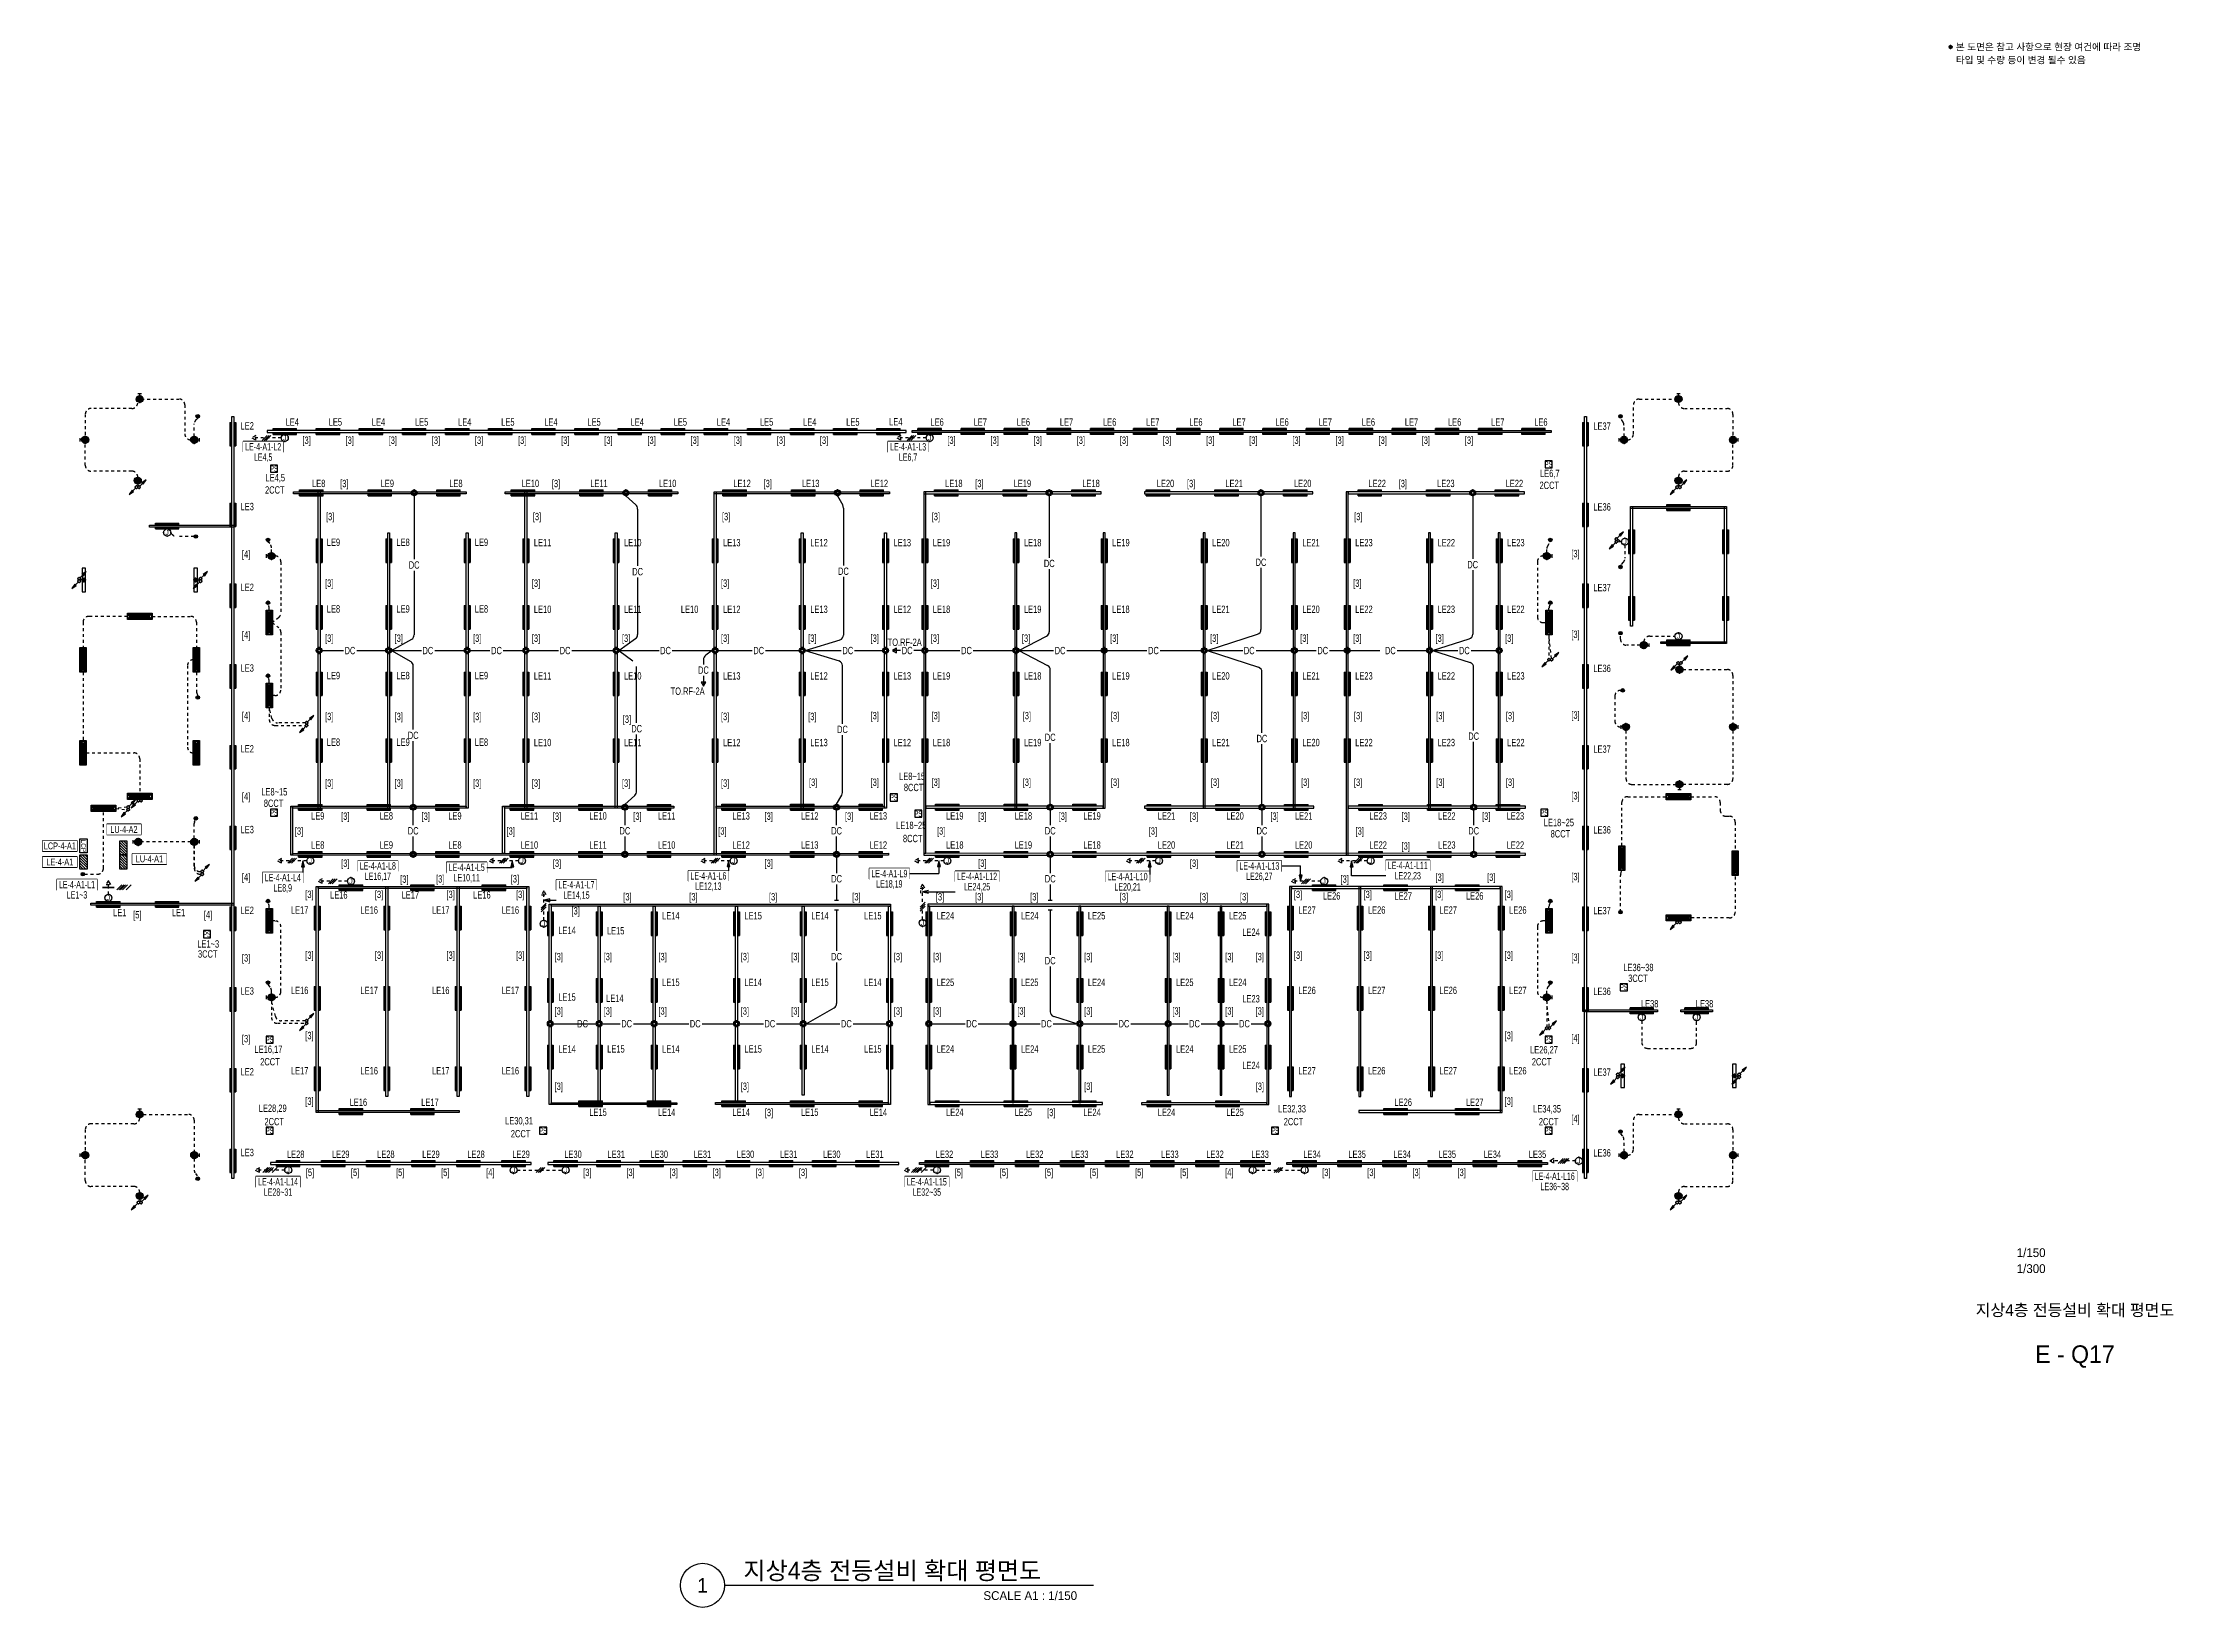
# Model space of a CAD drawing. Header units: millimetres. Extents: x 86947 to 500447, y -530175 to 1059536.
# Drawn here: x 265245 to 373947, y 360825 to 440668 of the extents above; entities that cross this region are included whole.
import ezdxf
from ezdxf.enums import TextEntityAlignment as Align

# ---------------------------------------------------------------- set-up
doc = ezdxf.new("R2010")
doc.units = ezdxf.units.MM
doc.header["$LTSCALE"] = 150
doc.set_wipeout_variables(frame=1)
doc.linetypes.add('D1', pattern=[3, 1, -1, 1])
for name, color, linetype in [('------01 Distribution Panel', 3, 'Continuous'), ('------01 Distribution Panel_UPS_Emgency', 232, 'Continuous'), ('------02 Etc Panel', 3, 'Continuous'), ('------03 Lighting Fixture', 3, 'Continuous'), ('------04 Lighting Switch', 2, 'Continuous'), ('------04 Number of Strands (가닥수)', 1, 'Continuous'), ('-----20 General Symbol', 3, 'Continuous'), ('-----23 Concealed or Exposed Wire', 4, 'D1'), ('-----25 Emergency Lighting Embeded Wire in Ceiling or Wall', 1, 'Continuous'), ('-----28 Race Way', 1, 'Continuous'), ('-----29 Indicator', 1, 'Continuous'), ('-----30 Text', 2, 'Continuous'), ('-----41 Drawing Title', 2, 'Continuous'), ('-----42 Drawing Number', 2, 'Continuous'), ('-----43 Drawing Scale', 3, 'Continuous'), ('e', 1, 'Continuous')]:
    doc.layers.add(name, color=color, linetype=linetype)
doc.styles.add('ELEC', font='')
doc.styles.get('ELEC').set_extended_font_data('Dotum')

msp = doc.modelspace()

# ---------------------------------------------------------------- texts
at = {"layer": '------04 Lighting Switch', "style": 'ELEC', "width": 0.7}
for s, p in [('LE2', (275684, 421116)), ('LE4', (277980, 421307)), ('LE5', (280180, 421307)), ('LE4', (282380, 421307)), ('LE5', (284580, 421307)), ('LE4', (286780, 421307)), ('LE5', (288980, 421307)), ('LE4', (291180, 421307)), ('LE5', (293380, 421307)), ('LE4', (295580, 421307)), ('LE5', (297780, 421307)), ('LE4', (299980, 421307)), ('LE5', (302180, 421307)), ('LE4', (304380, 421307)), ('LE5', (306580, 421307)), ('LE4', (308771, 421321)), ('LE6', (310880, 421307)), ('LE7', (313080, 421307)), ('LE6', (315280, 421307)), ('LE7', (317480, 421307)), ('LE6', (319680, 421307)), ('LE7', (321880, 421307)), ('LE6', (324080, 421307)), ('LE7', (326280, 421307)), ('LE6', (328480, 421307)), ('LE7', (330680, 421307)), ('LE6', (332880, 421307)), ('LE7', (335080, 421307)), ('LE6', (337280, 421307)), ('LE7', (339480, 421307)), ('LE6', (341680, 421307)), ('LE37', (344803, 421098)), ('LE4,5', (277114, 418434, 0)), ('LE6,7', (342134, 418654)), ('2CCT', (277089, 417843, 0)), ('LE8', (279330, 418176)), ('LE9', (282830, 418176)), ('LE8', (286330, 418176)), ('LE10', (290130, 418176)), ('LE11', (293630, 418176)), ('LE10', (297130, 418176)), ('LE12', (300930, 418177)), ('LE13', (304430, 418177)), ('LE12', (307930, 418177)), ('LE18', (311730, 418177)), ('LE19', (315230, 418177)), ('LE18', (318730, 418177)), ('LE20', (322530, 418176)), ('LE21', (326030, 418176)), ('LE20', (329530, 418176)), ('LE22', (333330, 418176)), ('LE23', (336830, 418176)), ('LE22', (340330, 418176)), ('2CCT', (342109, 418078)), ('LE3', (275684, 416996)), ('LE36', (344803, 416978)), ('LE9', (280084, 415173)), ('LE8', (283634, 415173)), ('LE9', (287634, 415173)), ('LE11', (290753, 415155)), ('LE10', (295352, 415155)), ('LE13', (300403, 415155, 0)), ('LE12', (304852, 415155)), ('LE13', (309103, 415155)), ('LE19', (311103, 415155)), ('LE18', (315754, 415155)), ('LE19', (320254, 415155)), ('LE20', (325354, 415155)), ('LE21', (329953, 415155)), ('LE23', (332653, 415155)), ('LE22', (336854, 415155)), ('LE23', (340403, 415155)), ('LE2', (275684, 412876)), ('LE37', (344803, 412858)), ('LE8', (280084, 411773)), ('LE9', (283634, 411773)), ('LE8', (287634, 411773)), ('LE10', (290753, 411755)), ('LE11', (295352, 411755)), ('LE10', (298252, 411755)), ('LE12', (300403, 411755, 0)), ('LE13', (304852, 411755)), ('LE12', (309103, 411755)), ('LE18', (311103, 411755)), ('LE19', (315754, 411755)), ('LE18', (320254, 411755)), ('LE21', (325354, 411755)), ('LE20', (329953, 411755)), ('LE22', (332653, 411755)), ('LE23', (336854, 411755)), ('LE22', (340403, 411755)), ('LE3', (275684, 408756)), ('LE36', (344803, 408738)), ('LE9', (280084, 408373)), ('LE8', (283634, 408373)), ('LE9', (287634, 408373)), ('LE11', (290753, 408355)), ('LE10', (295352, 408355)), ('LE13', (300403, 408355, 0)), ('LE12', (304852, 408355)), ('LE13', (309103, 408355)), ('LE19', (311103, 408355)), ('LE18', (315754, 408355)), ('LE19', (320254, 408355)), ('LE20', (325354, 408355)), ('LE21', (329953, 408355)), ('LE23', (332653, 408355)), ('LE22', (336854, 408355)), ('LE23', (340403, 408355)), ('LE2', (275684, 404636)), ('LE8', (280084, 404973)), ('LE9', (283634, 404973)), ('LE8', (287634, 404973)), ('LE10', (290753, 404955)), ('LE11', (295352, 404955)), ('LE12', (300403, 404955, 0)), ('LE13', (304852, 404955)), ('LE12', (309103, 404955)), ('LE18', (311103, 404955)), ('LE19', (315754, 404955)), ('LE18', (320254, 404955)), ('LE21', (325354, 404955)), ('LE20', (329953, 404955)), ('LE22', (332653, 404955)), ('LE23', (336854, 404955)), ('LE22', (340403, 404955)), ('LE37', (344803, 404618)), ('LE8~15', (309602, 403230)), ('LE8~15', (277065, 402441)), ('8CCT', (309680, 402662)), ('8CCT', (277028, 401856)), ('LE9', (279280, 401210)), ('LE8', (282780, 401210)), ('LE9', (286280, 401210)), ('LE11', (290080, 401210)), ('LE10', (293580, 401210)), ('LE11', (297080, 401210)), ('LE13', (300880, 401211)), ('LE12', (304380, 401211)), ('LE13', (307880, 401211)), ('LE19', (311780, 401211)), ('LE18', (315280, 401211)), ('LE19', (318780, 401211)), ('LE21', (322580, 401210)), ('LE20', (326080, 401210)), ('LE21', (329580, 401210)), ('LE23', (333380, 401210)), ('LE22', (336880, 401210)), ('LE23', (340380, 401210)), ('LE3', (275684, 400516)), ('LE18~25', (309557, 400729, 0)), ('8CCT', (309634, 400057, 0)), ('LE18~25', (342598, 400874)), ('8CCT', (342676, 400299)), ('LE36', (344803, 400498)), ('LE8', (279280, 399727)), ('LE9', (282780, 399727)), ('LE8', (286280, 399727)), ('LE10', (290080, 399727)), ('LE11', (293580, 399727)), ('LE10', (297080, 399727)), ('LE12', (300880, 399728)), ('LE13', (304380, 399728)), ('LE12', (307880, 399728)), ('LE18', (311780, 399728)), ('LE19', (315280, 399728)), ('LE18', (318780, 399728)), ('LE20', (322580, 399727)), ('LE21', (326080, 399727)), ('LE20', (329580, 399727)), ('LE22', (333380, 399727)), ('LE23', (336880, 399727)), ('LE22', (340380, 399727)), ('LE16', (280355, 397177)), ('LE26', (331005, 397127)), ('LE27', (334655, 397127)), ('LE26', (338305, 397127)), ('LE1', (269180, 396277)), ('LE1', (272180, 396277)), ('LE2', (275684, 396396)), ('LE17', (278357, 396408)), ('LE16', (281907, 396408)), ('LE17', (285557, 396408)), ('LE16', (289107, 396408)), ('LE14', (297294, 396117)), ('LE15', (301493, 396117)), ('LE14', (304902, 396117)), ('LE15', (307597, 396117)), ('LE24', (311303, 396117)), ('LE24', (315604, 396117)), ('LE25', (319014, 396117)), ('LE24', (323513, 396117)), ('LE25', (326214, 396117)), ('LE27', (329753, 396408)), ('LE26', (333303, 396408)), ('LE27', (336953, 396408)), ('LE26', (340503, 396408)), ('LE37', (344803, 396378)), ('LE1~3', (273694, 394679)), ('LE14', (291997, 395367)), ('LE15', (294479, 395349)), ('LE24', (326893, 395279)), ('3CCT', (273669, 394166)), ('3CCT', (273669, 394166)), ('LE36~38', (346656, 393477)), ('LE3', (275684, 392276)), ('LE16', (278357, 392308)), ('LE17', (281907, 392308)), ('LE16', (285557, 392308)), ('LE17', (289107, 392308)), ('LE15', (297294, 392717)), ('LE14', (301493, 392717)), ('LE15', (304902, 392717)), ('LE14', (307597, 392717)), ('LE25', (311303, 392717)), ('LE25', (315604, 392717)), ('LE24', (319014, 392717)), ('LE25', (323513, 392717)), ('LE24', (326214, 392717)), ('LE26', (329753, 392308)), ('LE27', (333303, 392308)), ('LE26', (336953, 392308)), ('LE27', (340503, 392308)), ('LE36', (344803, 392258)), ('3CCT', (346631, 392926)), ('LE15', (291997, 391967)), ('LE14', (294437, 391904)), ('LE23', (326893, 391879)), ('LE38', (347230, 391627)), ('LE38', (350030, 391627)), ('LE16,17', (276766, 389273)), ('LE14', (291997, 389317)), ('LE15', (294493, 389317)), ('LE14', (297294, 389317)), ('LE15', (301493, 389317)), ('LE14', (304902, 389317)), ('LE15', (307597, 389317)), ('LE24', (311303, 389317)), ('LE24', (315604, 389317)), ('LE25', (319014, 389317)), ('LE24', (323513, 389317)), ('LE25', (326214, 389317)), ('LE26,27', (341838, 389247, 0)), ('LE2', (275684, 388156)), ('2CCT', (276843, 388668)), ('LE17', (278357, 388208)), ('LE16', (281907, 388208)), ('LE17', (285557, 388208)), ('LE16', (289107, 388208)), ('LE24', (326893, 388479)), ('LE27', (329753, 388208)), ('LE26', (333303, 388208)), ('LE27', (336953, 388208)), ('LE26', (340503, 388208)), ('2CCT', (341716, 388666, 0)), ('LE37', (344803, 388138)), ('LE28,29', (276983, 386262)), ('LE16', (281355, 386602)), ('LE17', (285005, 386602)), ('LE15', (293580, 386088)), ('LE14', (297080, 386088)), ('LE14', (300880, 386089)), ('LE15', (304380, 386089)), ('LE14', (307880, 386089)), ('LE24', (311780, 386089)), ('LE25', (315280, 386089)), ('LE24', (318780, 386089)), ('LE24', (322580, 386088)), ('LE25', (326080, 386088)), ('LE32,33', (328983, 386236)), ('LE26', (334655, 386602)), ('LE27', (338305, 386602)), ('LE34,35', (341997, 386233)), ('2CCT', (277061, 385611)), ('LE30,31', (289552, 385623)), ('2CCT', (289630, 384996)), ('2CCT', (329061, 385611)), ('2CCT', (342074, 385611)), ('LE3', (275684, 384036)), ('LE28', (278155, 383947)), ('LE29', (280455, 383947)), ('LE28', (282755, 383947)), ('LE29', (285055, 383947)), ('LE28', (287355, 383947)), ('LE29', (289655, 383947)), ('LE30', (292305, 383947)), ('LE31', (294505, 383947)), ('LE30', (296705, 383947)), ('LE31', (298905, 383947)), ('LE30', (301105, 383947)), ('LE31', (303305, 383947)), ('LE30', (305505, 383947)), ('LE31', (307705, 383947)), ('LE32', (311255, 383947)), ('LE33', (313555, 383947)), ('LE32', (315855, 383947)), ('LE33', (318155, 383947)), ('LE32', (320455, 383947)), ('LE33', (322755, 383947)), ('LE32', (325055, 383947)), ('LE33', (327355, 383947)), ('LE34', (330005, 383947)), ('LE35', (332305, 383947)), ('LE34', (334605, 383947)), ('LE35', (336905, 383947)), ('LE34', (339205, 383947)), ('LE35', (341505, 383947)), ('LE36', (344803, 384018))]:
    msp.add_text(s, height=375, dxfattribs=at).set_placement(p, align=Align.MIDDLE)
at = {"layer": '-----25 Emergency Lighting Embeded Wire in Ceiling or Wall', "style": 'ELEC', "width": 0.7}
for s, p in [('DC', (284200, 414012)), ('DC', (316600, 414093)), ('DC', (327400, 414153)), ('DC', (338200, 414032)), ('DC', (295599, 413672)), ('DC', (306099, 413696)), ('DC', (280925, 409647)), ('DC', (284900, 409647)), ('DC', (288400, 409647)), ('DC', (291899, 409648)), ('DC', (297025, 409648)), ('DC', (301775, 409648)), ('DC', (306324, 409648)), ('TO.RF-2A', (309224, 410070)), ('DC', (309350, 409648)), ('DC', (312376, 409648)), ('DC', (317151, 409648)), ('DC', (321914, 409648)), ('DC', (326801, 409648)), ('DC', (330550, 409647)), ('DC', (334000, 409647)), ('DC', (337775, 409647)), ('DC', (298957, 408651, 0)), ('TO.RF-2A', (298151, 407576)), ('DC', (284150, 405320)), ('DC', (295549, 405661)), ('DC', (306049, 405626)), ('DC', (338250, 405280)), ('DC', (316650, 405221)), ('DC', (327450, 405160)), ('DC', (284150, 400450)), ('DC', (294950, 400450)), ('DC', (305750, 400451)), ('DC', (316650, 400451)), ('DC', (327450, 400450)), ('DC', (338250, 400450)), ('DC', (305750, 398005)), ('DC', (316650, 398005)), ('DC', (305750, 394029)), ('DC', (316650, 393824)), ('DC', (292792, 390608)), ('DC', (295040, 390608)), ('DC', (298540, 390608)), ('DC', (302344, 390608)), ('DC', (306249, 390608)), ('DC', (312638, 390608)), ('DC', (316456, 390608)), ('DC', (320410, 390608)), ('DC', (324010, 390608)), ('DC', (326558, 390608))]:
    msp.add_text(s, height=375, dxfattribs=at).set_placement(p, align=Align.MIDDLE)
at = {"layer": '-----28 Race Way', "style": 'ELEC', "width": 0.7}
for s, p in [('[3]', (278711, 420333)), ('[3]', (280911, 420333)), ('[3]', (283111, 420333)), ('[3]', (285311, 420333)), ('[3]', (287511, 420333)), ('[3]', (289711, 420333)), ('[3]', (291911, 420333)), ('[3]', (294111, 420333)), ('[3]', (296311, 420333)), ('[3]', (298511, 420333)), ('[3]', (300711, 420333)), ('[3]', (302911, 420333)), ('[3]', (305111, 420333)), ('[3]', (311611, 420333)), ('[3]', (313811, 420333)), ('[3]', (316011, 420333)), ('[3]', (318211, 420333)), ('[3]', (320411, 420333)), ('[3]', (322611, 420333)), ('[3]', (324811, 420333)), ('[3]', (327011, 420333)), ('[3]', (329211, 420333)), ('[3]', (331411, 420333)), ('[3]', (333611, 420333)), ('[3]', (335811, 420333)), ('[3]', (338011, 420333)), ('[3]', (280637, 418123)), ('[3]', (291437, 418123)), ('[3]', (302237, 418124)), ('[3]', (313037, 418124)), ('[3]', (323837, 418123)), ('[3]', (334637, 418123)), ('[3]', (279915, 416439)), ('[3]', (290465, 416439)), ('[3]', (300115, 416439, 0)), ('[3]', (310815, 416439)), ('[3]', (332365, 416439)), ('[4]', (275626, 414517)), ('[3]', (343444, 414548)), ('[3]', (279865, 413037)), ('[3]', (290415, 413037)), ('[3]', (300065, 413037, 0)), ('[3]', (310765, 413037)), ('[3]', (332315, 413037)), ('[4]', (275626, 410397)), ('[3]', (279865, 410232)), ('[3]', (283414, 410232)), ('[3]', (287415, 410232)), ('[3]', (290415, 410232)), ('[3]', (295014, 410232)), ('[3]', (300065, 410232, 0)), ('[3]', (304514, 410232)), ('[3]', (307695, 410232)), ('[3]', (310765, 410232)), ('[3]', (315416, 410232)), ('[3]', (319916, 410232)), ('[3]', (325016, 410232)), ('[3]', (329615, 410232)), ('[3]', (332315, 410232)), ('[3]', (336515, 410232)), ('[3]', (340065, 410232)), ('[3]', (343444, 410428)), ('[3]', (343444, 406308)), ('[4]', (275626, 406277)), ('[3]', (279865, 406237)), ('[3]', (283414, 406237)), ('[3]', (287415, 406237)), ('[3]', (290415, 406237)), ('[3]', (295054, 406100, 0)), ('[3]', (300065, 406237, 0)), ('[3]', (304514, 406237)), ('[3]', (307695, 406280)), ('[4]', (275626, 402157)), ('[3]', (279865, 402837)), ('[3]', (283414, 402837)), ('[3]', (287415, 402837)), ('[3]', (290415, 402837)), ('[3]', (295014, 402837)), ('[3]', (300065, 402837, 0)), ('[3]', (304554, 402880)), ('[3]', (307695, 402880)), ('[3]', (343444, 402188)), ('[3]', (280686, 401149)), ('[3]', (284791, 401149)), ('[3]', (291486, 401149)), ('[3]', (295591, 401149)), ('[3]', (302286, 401150)), ('[3]', (306391, 401150)), ('[3]', (313186, 401150)), ('[3]', (317291, 401150)), ('[3]', (323986, 401149)), ('[3]', (328091, 401149)), ('[3]', (334786, 401149)), ('[3]', (338891, 401149)), ('[3]', (278326, 400390)), ('[3]', (289126, 400390)), ('[3]', (299926, 400391)), ('[3]', (311086, 400396)), ('[3]', (321886, 400395)), ('[3]', (332438, 400395)), ('[3]', (302286, 398750)), ('[3]', (323986, 398749)), ('[4]', (275626, 398037)), ('[3]', (289338, 397954)), ('[3]', (331670, 397939)), ('[3]', (339149, 398033)), ('[3]', (343444, 398068)), ('[3]', (289608, 397159)), ('[3]', (295081, 397038)), ('[3]', (302513, 397038)), ('[3]', (311027, 397038)), ('[3]', (315837, 397038)), ('[3]', (324492, 397038)), ('[3]', (326542, 397038)), ('[3]', (329292, 397159)), ('[3]', (332842, 397159)), ('[3]', (340042, 397159)), ('[5]', (270079, 396121)), ('[4]', (273685, 396121)), ('[3]', (275626, 393917)), ('[3]', (278858, 394058)), ('[3]', (282408, 394058)), ('[3]', (286058, 394058)), ('[3]', (289608, 394058)), ('[3]', (291575, 393985)), ('[3]', (294078, 393985)), ('[3]', (296871, 393985)), ('[3]', (301070, 393985)), ('[3]', (303650, 393985)), ('[3]', (308881, 393985)), ('[3]', (310881, 393985)), ('[3]', (315182, 393985)), ('[3]', (318591, 393985)), ('[3]', (323090, 393985)), ('[3]', (325791, 393985)), ('[3]', (327337, 393985)), ('[3]', (329292, 394058)), ('[3]', (332842, 394058)), ('[3]', (336492, 394058)), ('[3]', (340042, 394058)), ('[3]', (343444, 393948)), ('[3]', (291575, 391209)), ('[3]', (294078, 391209)), ('[3]', (296871, 391209)), ('[3]', (301070, 391209)), ('[3]', (303650, 391209)), ('[3]', (308881, 391209)), ('[3]', (310881, 391209)), ('[3]', (315182, 391209)), ('[3]', (318591, 391209)), ('[3]', (323090, 391209)), ('[3]', (325791, 391209)), ('[3]', (327337, 391209)), ('[3]', (275626, 389797)), ('[3]', (278858, 389958)), ('[3]', (340042, 389958)), ('[4]', (343444, 389828)), ('[3]', (291575, 387368)), ('[3]', (301070, 387368)), ('[3]', (318591, 387368)), ('[3]', (327343, 387368)), ('[3]', (278858, 386608)), ('[3]', (302301, 386030)), ('[3]', (316701, 386030)), ('[3]', (340042, 386610)), ('[4]', (343444, 385708)), ('[5]', (281186, 382973)), ('[5]', (283486, 382973)), ('[5]', (285786, 382973)), ('[4]', (288086, 382973)), ('[3]', (293036, 382973)), ('[3]', (295236, 382973)), ('[3]', (297436, 382973)), ('[3]', (299636, 382973)), ('[3]', (301836, 382973)), ('[3]', (304036, 382973)), ('[5]', (314286, 382973)), ('[5]', (316586, 382973)), ('[5]', (318886, 382973)), ('[5]', (321186, 382973)), ('[5]', (323486, 382973)), ('[4]', (325786, 382973)), ('[3]', (330736, 382973)), ('[3]', (333036, 382973)), ('[3]', (335336, 382973)), ('[3]', (337636, 382973))]:
    msp.add_text(s, height=375, dxfattribs=at).set_placement(p, align=Align.MIDDLE)
for p in [(310805, 406280), (315456, 406280), (319956, 406280), (325056, 406280), (329655, 406280), (332355, 406280), (336555, 406280), (340105, 406280), (310805, 402880), (315456, 402880), (319956, 402880), (325056, 402880), (329655, 402880), (332355, 402880), (336555, 402880), (340105, 402880)]:
    msp.add_text('[3]', height=375, rotation=359.99985, dxfattribs=at).set_placement(p, align=Align.MIDDLE)
at = {"layer": '-----41 Drawing Title', "style": 'ELEC'}
msp.add_text('지상4층 전등설비 확대 평면도', height=600, dxfattribs=at).set_placement((368925, 375995), align=Align.MIDDLE_CENTER)
at = {"layer": '-----41 Drawing Title', "color": 2, "style": 'ELEC'}
msp.add_text('지상4층 전등설비 확대 평면도', height=900, dxfattribs=at).set_placement((300998, 362250))
at = {"layer": '-----41 Drawing Title', "color": 7, "style": 'ELEC'}
msp.add_text('1', height=750, dxfattribs=at).set_placement((298914, 361950), align=Align.MIDDLE)
at = {"layer": '-----41 Drawing Title', "style": 'ELEC'}
msp.add_text('SCALE A1 : 1/150', height=450, dxfattribs=at).set_placement((318019, 361200), align=Align.RIGHT)
at = {"layer": '-----42 Drawing Number', "style": 'ELEC'}
msp.add_text('E - Q17', height=900, dxfattribs=at).set_placement((368925, 373745), align=Align.MIDDLE_CENTER)
at = {"layer": '-----43 Drawing Scale', "style": 'ELEC'}
for s, p in [('1/150', (366690, 378925)), ('1/300', (366690, 378110))]:
    msp.add_text(s, height=450, dxfattribs=at).set_placement(p, align=Align.MIDDLE_CENTER)

# ---------------------------------------------------------------- blocks, each defined once
blk = doc.blocks.new('A$C0b6403cb')
at = {"layer": '-----30 Text'}
h = blk.add_hatch(color=256, dxfattribs=at)
edge = h.paths.add_edge_path()
edge.add_arc((-26637, -5011), 160, 0, 360)
h = blk.add_hatch(color=256, dxfattribs=at)
edge = h.paths.add_edge_path()
edge.add_arc((-26637, -5011), 160, 0, 360)
blk.add_circle((-26637, -5011), 160, dxfattribs=at)
blk.add_circle((-26637, -5011), 160, dxfattribs=at)
for p in [(-26796, -5011), (-26796, -5011), (-26637, -4851), (-26637, -4851), (-26637, -5171), (-26637, -5171), (-26477, -5011), (-26477, -5011)]:
    blk.add_point(p, dxfattribs=at)
at = {"layer": '-----30 Text', "style": 'ELEC'}
for s, p in [('본 도면은 참고 사항으로 현장 여건에 따라 조명', (-26101, -5011)), ('타입 및 수량 등이 변경 될수 있음', (-26101, -6345))]:
    blk.add_text(s, height=700, dxfattribs=at).set_placement(p, align=Align.MIDDLE_LEFT)
blk = doc.blocks.new('E17')
h = blk.add_hatch(color=256)
h.paths.add_polyline_path([(600, 100), (-600, 100), (-600, 0), (600, 0)])
h.paths.add_polyline_path([(600, -100), (-600, -100), (-600, -200), (600, -200)])
for p, q in [((-600, 100), (600, 100)), ((-600, 100), (-600, 0)), ((600, 100), (600, 0)), ((600, 100), (600, 0)), ((-600, -100), (-600, -200)), ((-600, -200), (600, -200)), ((600, -100), (600, -200))]:
    blk.add_line(p, q)
blk = doc.blocks.new('D01')
at = {"linetype": 'Continuous'}
blk.add_circle((0, 0), 150, dxfattribs=at)
for p in [(-150, 0), (0, 150), (150, 0), (0, -150)]:
    blk.add_point(p)
blk = doc.blocks.new('E01')
h = blk.add_hatch(color=256)
edge = h.paths.add_edge_path(flags=17)
edge.add_arc((0, 0), 75, 0, 360)
edge = h.paths.add_edge_path()
edge.add_arc((0, 0), 150, 0, 360)
blk.add_blockref('D01', (0, 0))
at = {"xscale": 0.5, "yscale": 0.5, "zscale": 0.5}
blk.add_blockref('D01', (0, 0), dxfattribs=at)
blk = doc.blocks.new('*U15')
blk.add_lwpolyline([(150, 0), (-150, 0), (-150, -300), (150, -300)], close=True)
at = {"style": 'ELEC', "width": 0.6}
blk.add_text('PS', height=250, dxfattribs=at).set_placement((0, -150), align=Align.MIDDLE)
blk = doc.blocks.new('*U12')
h = blk.add_hatch(color=256)
edge = h.paths.add_edge_path()
edge.add_arc((0, -75), 75, 0, 360)
blk.add_circle((0, -75), 75)
blk = doc.blocks.new('D06')
for p, q in [((-75, 0), (0, 0)), ((0, -75), (0, 75))]:
    blk.add_line(p, q)
at = {"linetype": 'Continuous'}
blk.add_circle((-225, 0), 150, dxfattribs=at)
for p in [(-375, 0), (-225, 150), (-75, 0), (-225, -150)]:
    blk.add_point(p)
blk = doc.blocks.new('E06')
blk.add_hatch(color=256).paths.add_polyline_path([(-75, 0, 1), (-375, 0, 1)])
blk.add_blockref('D06', (0, 0))
blk = doc.blocks.new('벽부 비상등')
h = blk.add_hatch(color=0)
h.dxf.hatch_style = 1
h.paths.add_polyline_path([(0, 488), (-128, 600), (-128, -600), (0, -488)])
h = blk.add_hatch(color=0)
h.dxf.hatch_style = 1
h.paths.add_polyline_path([(128, 600), (0, 488), (0, -488), (128, -600)])
at = {"color": 1}
for p, q in [((-128, 600), (0, 488)), ((0, 488), (128, 600)), ((0, -488), (0, 488)), ((-128, -600), (0, -488)), ((0, -488), (128, -600))]:
    blk.add_line(p, q, dxfattribs=at)
blk.add_lwpolyline([(158, -630), (158, 630), (-158, 630), (-158, -630)], close=True)
blk.add_lwpolyline([(128, -600), (128, 600), (-128, 600), (-128, -600)], close=True, dxfattribs=at)
blk = doc.blocks.new('O01')
blk.add_hatch(color=256).paths.add_polyline_path([(-149, -218), (-218, -149), (-368, -368)])
blk.add_line((-46, -46), (-184, -184))
blk.add_lwpolyline([(-368, -368), (-149, -218), (-218, -149), (-368, -368)])
blk.add_circle((0, 0), 65)
for p in [(-65, 0), (-65, 0), (0, 65), (0, 65), (65, 0), (65, 0), (0, -65), (0, -65)]:
    blk.add_point(p)
blk = doc.blocks.new('O07')
blk.add_lwpolyline([(0, -100), (173, 0), (0, 100)], close=True)
blk = doc.blocks.new('O04')
blk.add_circle((0, 0), 150)
for p in [(-150, 0), (0, 150), (150, 0), (0, -150)]:
    blk.add_point(p)
at = {"style": 'ELEC'}
blk.add_text('J', height=214, dxfattribs=at).set_placement((0, 0), align=Align.MIDDLE)
blk = doc.blocks.new('*U44')
at = {"color": 0}
for p, q in [((-186, -106), (26, 106)), ((-106, -106), (106, 106)), ((-26, -106), (186, 106))]:
    blk.add_line(p, q, dxfattribs=at)
blk = doc.blocks.new('*U46')
at = {"color": 0}
for p, q in [((-306, -106), (-94, 106)), ((-226, -106), (-14, 106)), ((-146, -106), (66, 106)), ((-66, -106), (146, 106)), ((94, -106), (306, 106))]:
    blk.add_line(p, q, dxfattribs=at)
blk = doc.blocks.new('*U47')
at = {"color": 0}
for p, q in [((-226, -106), (-14, 106)), ((-146, -106), (66, 106)), ((-66, -106), (146, 106)), ((14, -106), (226, 106))]:
    blk.add_line(p, q, dxfattribs=at)
blk = doc.blocks.new('D12')
at = {"linetype": 'Continuous'}
blk.add_lwpolyline([(600, -90), (600, 90), (-600, 90), (-600, -90)], close=True, dxfattribs=at)
blk.add_circle((0, 0), 90, dxfattribs=at)
for p in [(-90, 0), (0, 90), (90, 0), (0, -90)]:
    blk.add_point(p)
blk = doc.blocks.new('E13')
at = {"layer": '------03 Lighting Fixture'}
blk.add_hatch(color=256, dxfattribs=at).paths.add_polyline_path([(-90, 180, 1), (90, 180, 1)])
for p, q in [((90, 0), (-90, 0)), ((0, 90), (0, 0))]:
    blk.add_line(p, q, dxfattribs=at)
blk.add_blockref('D12', (0, 180), dxfattribs=at)
blk = doc.blocks.new('A02')
h = blk.add_hatch()
h.set_pattern_fill('ANSI31', color=256, scale=25, style=0)
h.set_pattern_definition([(45, (-2000, -19200), (-56.1266, 56.1266), [])])
h.paths.add_polyline_path([(-300, 300), (-300, 0), (300, 0), (300, 300)])
blk.add_lwpolyline([(300, 0), (-300, 0), (-300, 300), (300, 300)], close=True)
blk = doc.blocks.new('A07')
blk.add_lwpolyline([(-300, 0), (-300, 300), (300, 300), (300, 0)], close=True)
at = {"style": 'ELEC'}
blk.add_text('LCP', height=200, dxfattribs=at).set_placement((0, 150), align=Align.MIDDLE)

# ---------------------------------------------------------------- linework, layer by layer
at = {"layer": '------01 Distribution Panel', "color": 1, "elevation": 0}
for points in [[(275471, 419782), (277526, 419782), (277526, 420307), (275471, 420307)], [(308371, 419782), (310426, 419782), (310426, 420307), (308371, 420307)], [(268516, 400256), (270271, 400256), (270271, 400781), (268516, 400781)], [(269818, 398755), (271573, 398755), (271573, 399280), (269818, 399280)], [(333762, 398420), (336017, 398420), (336017, 398945), (333762, 398945)], [(265973, 397444), (268028, 397444), (268028, 397969), (265973, 397969)], [(276471, 397802), (278526, 397802), (278526, 398327), (276471, 398327)], [(281320, 398396), (283375, 398396), (283375, 398921), (281320, 398921)], [(285854, 398323), (287909, 398323), (287909, 398848), (285854, 398848)], [(291451, 397432), (293505, 397432), (293505, 397957), (291451, 397957)], [(298181, 397890), (300236, 397890), (300236, 398415), (298181, 398415)], [(307415, 398005), (309470, 398005), (309470, 398530), (307415, 398530)], [(311791, 397862), (314045, 397862), (314045, 398387), (311791, 398387)], [(319468, 397853), (321723, 397853), (321723, 398378), (319468, 398378)], [(326189, 398394), (328444, 398394), (328444, 398919), (326189, 398919)], [(276126, 382278), (278381, 382278), (278381, 382803), (276126, 382803)], [(309226, 382278), (311481, 382278), (311481, 382803), (309226, 382803)], [(341261, 382564), (343516, 382564), (343516, 383089), (341261, 383089)]]:
    msp.add_lwpolyline(points, close=True, dxfattribs=at)
at = {"layer": '------01 Distribution Panel', "color": 1}
msp.add_lwpolyline([(265245, 398597), (267000, 398597), (267000, 399122), (265245, 399122)], close=True, dxfattribs=at)
at = {"layer": '-----23 Concealed or Exposed Wire', "elevation": 0}
for points in [[(270100, 422300, -0.4142136), (269800, 422000), (267720, 422000, 0.4142136), (267420, 421700), (267420, 420580)], [(270280, 422480), (272200, 422480, -0.4142136), (272500, 422180), (272500, 420700, 0.4142136), (272800, 420400)], [(346100, 420400, 0.4142136), (346400, 420700), (346400, 422180, -0.4142136), (346700, 422480), (348520, 422480)], [(348700, 422300, 0.4142136), (349000, 422000), (351180, 422000, -0.4142136), (351480, 421700), (351480, 420580)], [(272980, 420580), (272980, 421209, -0.2039507), (273072, 421425), (273160, 421510)], [(345920, 420580), (345920, 421141, 0.1433862), (345873, 421303), (345740, 421510)], [(270100, 418500, 0.4142136), (269800, 418800), (267720, 418800, -0.4142136), (267420, 419100), (267420, 420220)], [(348700, 418500, -0.4142136), (349000, 418800), (351180, 418800, 0.4142136), (351480, 419100), (351480, 420220)], [(272970, 415470), (272081, 415470, -0.2341526), (271842, 415588), (271780, 415670)], [(276920, 414655), (276920, 414893, 0.195368), (276835, 415102), (276740, 415200)], [(277100, 414475, -0.4142136), (277400, 414175), (277400, 411568, -0.2274227), (277288, 411334), (276965, 411075), (277288, 410816, -0.2274227), (277400, 410582), (277400, 407650, -0.4142136), (277100, 407350), (276965, 407350)], [(341800, 414475, 0.4142136), (341500, 414175), (341500, 411375, 0.4142136), (341800, 411075), (341935, 411075)], [(341980, 414655), (341980, 414828, -0.1418935), (342026, 414989), (342160, 415200)], [(345970, 415020), (345970, 414361, -0.1974867), (345883, 414150), (345740, 414005)], [(276808, 411705), (276808, 411808, 0.146377), (276758, 411972), (276740, 412000)], [(342093, 411705), (342093, 411804, -0.1341723), (342134, 411956), (342160, 412000)], [(269570, 411392), (267607, 411392, 0.4142136), (267307, 411092), (267307, 409805)], [(270830, 411392), (272792, 411392, -0.4142136), (273092, 411092), (273092, 409805)], [(346750, 409925), (346040, 409925, -0.4142136), (345740, 410225), (345740, 410442)], [(346930, 409925), (346930, 410080, -0.4142136), (347230, 410380), (348520, 410380)], [(272935, 409175, 0.4142136), (272635, 408875), (272635, 404725, 0.4142136), (272935, 404425)], [(273092, 408545), (273092, 407578, 0.0875274), (273111, 407476), (273160, 407340)], [(276808, 407980), (276808, 408084, 0.1566518), (276751, 408259), (276740, 408275)], [(348930, 408680), (351180, 408680, -0.4142136), (351480, 408380), (351480, 405930)], [(278650, 405958), (277235, 405958, -0.3427261), (276944, 406184), (276808, 406720), (276808, 406720), (276808, 406128, 0.4142136), (277108, 405828), (278650, 405828)], [(345762, 407615), (345750, 407615, 0.4142136), (345450, 407315), (345450, 406050, 0.4142136), (345750, 405750)], [(346020, 405570), (346020, 403120, 0.4142136), (346320, 402820), (348570, 402820)], [(351480, 405570), (351480, 403120, -0.4142136), (351180, 402820), (348930, 402820)], [(267465, 404425), (269900, 404425, -0.4142136), (270200, 404125), (270200, 402365)], [(345808, 399680), (345808, 401892, -0.4142136), (346108, 402192), (348070, 402192)], [(349330, 402192), (350530, 402192, -0.4142136), (350830, 401892), (350830, 401492, 0.4142136), (351130, 401192), (351293, 401192, -0.4142136), (351593, 400892), (351593, 399430)], [(272980, 400065), (272980, 400821, -0.0874146), (272995, 400906), (273060, 401085)], [(273320, 398370), (273280, 398370, -0.4142136), (272980, 398670), (272980, 399705), (272980, 398540, 0.4142136), (273280, 398240), (273320, 398240)], [(345740, 396300), (345740, 398163, -0.077895), (345754, 398255), (345808, 398420)], [(351593, 398420), (351593, 396307, -0.4142136), (351293, 396007), (349330, 396007)], [(276808, 396480), (276808, 396582, 0.1441045), (276760, 396745), (276740, 396775)], [(342093, 396480), (342093, 396583, -0.1506837), (342145, 396752), (342160, 396775)], [(277100, 391950, 0.4142136), (277400, 392250), (277400, 395550, 0.4142136), (277100, 395850), (276965, 395850)], [(341935, 395850), (341800, 395850, 0.4142136), (341500, 395550), (341500, 392250, 0.4142136), (341800, 391950)], [(276920, 392130), (276920, 392281, 0.167033), (276857, 392465), (276740, 392615)], [(341980, 392130), (341980, 392306, -0.1931526), (342063, 392514), (342160, 392615)], [(278650, 390758), (277411, 390758, -0.3427261), (277121, 390984), (276920, 391770), (276920, 391770), (276920, 390928, 0.4142136), (277220, 390628), (278650, 390628)], [(346827, 390755), (346827, 389650, 0.4142136), (347127, 389350), (349327, 389350, 0.4142136), (349627, 389650), (349627, 390755)], [(270380, 385980), (272680, 385980, -0.4142136), (272980, 385680), (272980, 384080)], [(346100, 383900, 0.4142136), (346400, 384200), (346400, 385680, -0.4142136), (346700, 385980), (348520, 385980)], [(270200, 385800, -0.4142136), (269900, 385500), (267720, 385500, 0.4142136), (267420, 385200), (267420, 384080)], [(345920, 384080), (345920, 384678, 0.1691982), (345855, 384865), (345740, 385010)], [(348700, 385800, 0.4142136), (349000, 385500), (351180, 385500, -0.4142136), (351480, 385200), (351480, 384080)], [(270200, 382000, 0.4142136), (269900, 382300), (267720, 382300, -0.4142136), (267420, 382600), (267420, 383720)], [(272980, 383720), (272980, 383136, 0.1580921), (273037, 382960), (273160, 382790)], [(348700, 382000, -0.4142136), (349000, 382300), (351180, 382300, 0.4142136), (351480, 382600), (351480, 383720)]]:
    msp.add_lwpolyline(points, format="xyb", dxfattribs=at)
for points in [[(277420, 420500), (275920, 420500)], [(310320, 420500), (308820, 420500)], [(345591, 415330), (345790, 415200), (345591, 415200)], [(342222, 409250), (342093, 410445), (342093, 410445), (342093, 409250)], [(267307, 408545), (267307, 405055)], [(269550, 401657), (268980, 401592), (269550, 401527)], [(272800, 399885), (270300, 399885)], [(268600, 397210), (268600, 397910)], [(278720, 398920), (277220, 398920)], [(280795, 397880), (279295, 397880)], [(289520, 398920), (288020, 398920)], [(300320, 398921), (298820, 398921)], [(311220, 398921), (309720, 398921)], [(322020, 398920), (320520, 398920)], [(330445, 397880), (328945, 397880)], [(332820, 398920), (331320, 398920)], [(290814, 395888), (290814, 397388)], [(310140, 395928), (310140, 397728)], [(342110, 390450), (341980, 391770), (341980, 391770), (341980, 390450)], [(277595, 383140), (276095, 383140)], [(289455, 383140), (291745, 383140)], [(310695, 383140), (309195, 383140)], [(327155, 383140), (329445, 383140)], [(343440, 383610), (342140, 383610)]]:
    msp.add_lwpolyline(points, dxfattribs=at)
at = {"layer": '-----25 Emergency Lighting Embeded Wire in Ceiling or Wall'}
for p, q in [((284200, 417549), (284200, 414302)), ((295000, 417549), (295502, 417090)), ((305800, 417550), (306064, 417059)), ((316600, 417550), (316600, 414384)), ((327400, 417549), (327400, 414444)), ((338200, 417549), (338200, 414322)), ((295599, 416869), (295599, 413963)), ((306099, 416917), (306099, 413987)), ((284200, 413721), (284200, 410448)), ((295599, 413381), (295599, 410461)), ((306099, 413405), (306099, 410440)), ((316600, 413802), (316600, 410607)), ((327400, 413862), (327400, 410721)), ((338200, 413741), (338200, 410478)), ((283050, 409647), (284074, 410231)), ((294649, 409648), (295495, 410258)), ((304149, 409648), (305924, 410201)), ((315051, 409648), (316466, 410386)), ((324651, 409648), (327227, 410483)), ((336150, 409647), (338025, 410240)), ((279500, 409647), (280591, 409647)), ((281272, 409647), (282750, 409647)), ((283050, 409647), (284566, 409647)), ((283050, 409647), (284025, 409081)), ((284150, 405611), (284150, 408865)), ((285247, 409647), (286750, 409647)), ((287050, 409647), (288067, 409647)), ((288747, 409647), (289750, 409647)), ((290050, 409647), (291566, 409647)), ((292247, 409648), (294349, 409648)), ((294649, 409648), (296696, 409648)), ((294649, 409648), (295362, 409120)), ((295549, 405952), (295549, 408841)), ((297368, 409648), (299400, 409648)), ((298957, 409174), (298957, 408942)), ((299400, 409648), (299081, 409417)), ((299700, 409648), (301446, 409648)), ((302118, 409648), (303849, 409648)), ((304149, 409648), (305991, 409648)), ((304149, 409648), (305873, 409116)), ((306049, 405916), (306049, 408877)), ((306672, 409648), (308100, 409648)), ((309017, 409648), (308600, 409648)), ((310100, 409648), (309697, 409648)), ((310400, 409648), (312042, 409648)), ((312723, 409648), (314751, 409648)), ((315051, 409648), (316823, 409648)), ((315051, 409648), (316515, 408892)), ((317494, 409648), (319451, 409648)), ((319476, 409648), (321585, 409648)), ((322257, 409648), (324351, 409648)), ((324651, 409648), (326467, 409648)), ((324651, 409648), (327277, 408793)), ((327148, 409647), (328950, 409647)), ((329250, 409647), (330222, 409647)), ((330893, 409647), (331850, 409647)), ((331950, 409647), (333467, 409647)), ((334347, 409647), (335850, 409647)), ((336150, 409647), (337447, 409647)), ((336150, 409647), (338076, 409034)), ((338118, 409647), (339400, 409647)), ((338250, 405571), (338250, 408795)), ((298957, 408360), (298957, 407827)), ((316650, 405512), (316650, 408670)), ((327450, 405451), (327450, 408555)), ((284150, 401800), (284150, 405029)), ((295549, 402480), (295549, 405370)), ((306049, 402410), (306049, 405335)), ((316650, 401801), (316650, 404930)), ((327450, 401800), (327450, 404869)), ((338250, 401800), (338250, 404989)), ((294950, 401800), (295452, 402259)), ((305750, 401801), (306011, 402262)), ((284150, 400741), (284150, 401500)), ((294950, 401500), (294950, 400741)), ((305750, 400742), (305750, 401501)), ((316650, 401501), (316650, 400742)), ((327450, 401500), (327450, 400741)), ((338250, 401500), (338250, 400741)), ((284150, 399400), (284150, 400159)), ((294950, 400159), (294950, 399400)), ((305750, 399401), (305750, 400160)), ((316650, 400160), (316650, 399401)), ((338250, 400159), (338250, 399400)), ((305750, 399101), (305750, 398296)), ((316650, 399101), (316650, 398296)), ((305650, 396910), (305850, 396910)), ((305750, 397715), (305750, 396910)), ((316550, 396910), (316750, 396910)), ((316650, 397714), (316650, 396910)), ((305650, 396410), (305850, 396410)), ((305750, 396410), (305750, 394320)), ((316550, 396410), (316750, 396410)), ((316650, 396410), (316650, 394115)), ((305750, 393738), (305750, 391636)), ((316650, 393534), (316650, 391219)), ((304199, 390608), (305624, 391419)), ((291294, 390608), (292458, 390608)), ((292339, 390608), (293489, 390608)), ((293789, 390608), (294707, 390608)), ((295387, 390608), (296290, 390608)), ((296590, 390608), (298207, 390608)), ((298887, 390608), (300489, 390608)), ((300789, 390608), (302016, 390608)), ((302687, 390608), (303899, 390608)), ((304199, 390608), (305921, 390608)), ((306593, 390608), (308300, 390608)), ((310600, 390608), (312310, 390608)), ((312981, 390608), (314676, 390608)), ((314901, 390608), (316128, 390608)), ((316799, 390608), (318011, 390608)), ((318011, 390608), (316825, 390980)), ((318311, 390608), (320082, 390608)), ((320753, 390608), (322510, 390608)), ((322810, 390608), (323682, 390608)), ((324353, 390608), (325211, 390608)), ((325511, 390608), (326230, 390608)), ((326901, 390608), (327606, 390608))]:
    msp.add_line(p, q, dxfattribs=at)
for centre, radius, start, end in [((295299, 416869), 300, 0, 47.55837), ((305799, 416917), 300, 0, 28.23034), ((283950, 410448), 250, 299.6918, 0), ((295349, 410461), 250, 305.74465, 0), ((305849, 410440), 250, 287.29608, 0), ((316350, 410607), 250, 297.52777, 0), ((327150, 410721), 250, 287.96094, 0), ((337950, 410478), 250, 287.54996, 0), ((283900, 408865), 250, 0, 59.91318), ((299257, 409174), 300, 125.91108, 180), ((305799, 408877), 250, 0, 72.84343), ((316400, 408670), 250, 0, 62.66155), ((327200, 408555), 250, 0, 71.96102), ((338000, 408795), 250, 0, 72.33221), ((295249, 402480), 300, 312.44163, 0), ((305749, 402410), 300, 330.53682, 0), ((305500, 391636), 250, 299.62401, 359.99987), ((316900, 391219), 250, 180.00012, 252.59734)]:
    msp.add_arc(centre, radius, start, end, dxfattribs=at)
at = {"layer": '-----28 Race Way', "elevation": 0}
for points in [[(274900, 421590), (275000, 421590), (275000, 382710), (274900, 382710)], [(276700, 420780), (309300, 420780), (309300, 420880), (276700, 420880)], [(342200, 420780), (309600, 420780), (309600, 420880), (342200, 420880)], [(344000, 421590), (344000, 382710), (343900, 382710), (343900, 421590)], [(286850, 417749), (286850, 417649), (278050, 417649), (278050, 417749)], [(279300, 417749), (279400, 417749), (279400, 401600), (279300, 401600)], [(297650, 417749), (297650, 417649), (288850, 417649), (288850, 417749)], [(289850, 417749), (289950, 417749), (289950, 401600), (289850, 401600)], [(308450, 417750), (308450, 417650), (299500, 417650), (299500, 417750)], [(299500, 417750), (299600, 417750), (299600, 399201), (299500, 399201)], [(310200, 417750), (310200, 417650), (319250, 417650), (319250, 417750)], [(310300, 417750), (310200, 417750), (310200, 399301), (310300, 399301)], [(321451, 417749), (321451, 417649), (330050, 417649), (330050, 417749)], [(331850, 417749), (331750, 417749), (331750, 399200), (331850, 399200)], [(331850, 417749), (331850, 417649), (340850, 417649), (340850, 417749)], [(346250, 417000), (346350, 417000), (346350, 410900), (346250, 410900)], [(351150, 417000), (351150, 416900), (346250, 416900), (346250, 417000)], [(351050, 417000), (351150, 417000), (351150, 410000), (351050, 410000)], [(270700, 415950), (270700, 416050), (275000, 416050), (275000, 415950)], [(282850, 415647), (282950, 415647), (282950, 401600), (282850, 401600)], [(286850, 415647), (286950, 415647), (286950, 401600), (286850, 401600)], [(294449, 415648), (294549, 415648), (294549, 401602), (294449, 401602)], [(303949, 415648), (304049, 415648), (304049, 401602), (303949, 401602)], [(308200, 415648), (308300, 415648), (308300, 401602), (308200, 401602)], [(314951, 415648), (314851, 415648), (314851, 401602), (314951, 401602)], [(319451, 415648), (319351, 415648), (319351, 401602), (319451, 401602)], [(324551, 415648), (324451, 415648), (324451, 401602), (324551, 401602)], [(329150, 415647), (329050, 415647), (329050, 401600), (329150, 401600)], [(336050, 415647), (335950, 415647), (335950, 401600), (336050, 401600)], [(339600, 415647), (339500, 415647), (339500, 401600), (339600, 401600)], [(351150, 410100), (351150, 410000), (347800, 410000), (347800, 410100)], [(277900, 401700), (278000, 401700), (278000, 399200), (277900, 399200)], [(286850, 401700), (286850, 401600), (278000, 401600), (278000, 401700)], [(288700, 401700), (288800, 401700), (288800, 399300), (288700, 399300)], [(297449, 401702), (297449, 401602), (288800, 401600), (288800, 401700)], [(308200, 401702), (308200, 401602), (299600, 401601), (299600, 401701)], [(310300, 401702), (310300, 401602), (319351, 401602), (319351, 401702)], [(321451, 401702), (321451, 401602), (330100, 401600), (330100, 401700)], [(331850, 401700), (331850, 401600), (340900, 401600), (340900, 401700)], [(308400, 399301), (308400, 399201), (278000, 399200), (278000, 399300)], [(310200, 399301), (310200, 399201), (340900, 399200), (340900, 399300)], [(279300, 386075), (279200, 386075), (279200, 397600), (279300, 397600)], [(289950, 397600), (289950, 397500), (279300, 397500), (279300, 397600)], [(282850, 386900), (282750, 386900), (282750, 397600), (282850, 397600)], [(286500, 386900), (286400, 386900), (286400, 397600), (286500, 397600)], [(290050, 386900), (289950, 386900), (289950, 397600), (290050, 397600)], [(328850, 386900), (328950, 386900), (328950, 397600), (328850, 397600)], [(328950, 397600), (328950, 397500), (339600, 397500), (339600, 397600)], [(332400, 386900), (332500, 386900), (332500, 397600), (332400, 397600)], [(336050, 386900), (336150, 386900), (336150, 397600), (336050, 397600)], [(339600, 386075), (339700, 386075), (339700, 397600), (339600, 397600)], [(275000, 396750), (275000, 396650), (267700, 396650), (267700, 396750)], [(267700, 396650), (267700, 396750), (275000, 396750), (275000, 396650)], [(291094, 396709), (291194, 396709), (291194, 386478), (291094, 386478)], [(291194, 396609), (291194, 396709), (308500, 396710), (308500, 396610)], [(293589, 396610), (293689, 396610), (293690, 386578), (293590, 386578)], [(296390, 396610), (296490, 396610), (296491, 386578), (296391, 386578)], [(300589, 396610), (300689, 396610), (300690, 386579), (300590, 386579)], [(303999, 396610), (304099, 396610), (304100, 386959), (304000, 386959)], [(308400, 396610), (308500, 396610), (308500, 386479), (308400, 386479)], [(327706, 396609), (327706, 396709), (310400, 396710), (310400, 396610)], [(310500, 396610), (310400, 396610), (310400, 386479), (310500, 386479)], [(314801, 396610), (314701, 396610), (314700, 386579), (314800, 386579)], [(318211, 396610), (318111, 396610), (318110, 386579), (318210, 386579)], [(322710, 396610), (322610, 396610), (322609, 386959), (322709, 386959)], [(325411, 396610), (325311, 396610), (325310, 386959), (325410, 386959)], [(327806, 396709), (327706, 396709), (327706, 386478), (327806, 386478)], [(343950, 391315), (347627, 391315), (347627, 391215), (343950, 391215)], [(348827, 391315), (350427, 391315), (350427, 391215), (348827, 391215)], [(286500, 386175), (286500, 386075), (279200, 386075), (279200, 386175)], [(297600, 386578), (297600, 386478), (291194, 386478), (291194, 386578)], [(308400, 386579), (308400, 386479), (299579, 386479), (299579, 386579)], [(310500, 386579), (310500, 386479), (319321, 386479), (319321, 386579)], [(321300, 386578), (321300, 386478), (327706, 386478), (327706, 386578)], [(332400, 386175), (332400, 386075), (339700, 386075), (339700, 386175)], [(276875, 383420), (290175, 383420), (290175, 383520), (276875, 383520)], [(291025, 383420), (308925, 383420), (308925, 383520), (291025, 383520)], [(327875, 383420), (309975, 383420), (309975, 383520), (327875, 383520)], [(342025, 383420), (328725, 383420), (328725, 383520), (342025, 383520)]]:
    msp.add_lwpolyline(points, close=True, dxfattribs=at)
at = {"layer": '-----29 Indicator', "color": 1}
for p, q in [((289206, 398920), (289131, 398620)), ((289131, 398620), (289281, 398620)), ((289281, 398620), (289206, 398920)), ((310970, 398921), (310895, 398621)), ((310895, 398621), (311045, 398621)), ((311045, 398621), (310970, 398921)), ((329494, 398180), (329344, 398180)), ((329344, 398180), (329419, 397880)), ((329419, 397880), (329494, 398180)), ((332024, 398920), (331949, 398620)), ((331949, 398620), (332099, 398620)), ((332099, 398620), (332024, 398920)), ((310040, 397262), (310040, 397412)), ((310440, 397412), (310140, 397337)), ((310140, 397337), (310440, 397262))]:
    msp.add_line(p, q, dxfattribs=at)
at = {"layer": '-----29 Indicator'}
for p, q in [((289206, 398920), (289206, 398585)), ((310970, 398921), (310970, 398268)), ((329419, 397880), (329419, 398656)), ((332024, 398158), (332024, 398920))]:
    msp.add_line(p, q, dxfattribs=at)
at = {"layer": '-----41 Drawing Title', "color": 7}
msp.add_line((318861, 361950), (300039, 361950), dxfattribs=at)
msp.add_circle((298914, 361950), 1125, dxfattribs=at)

# ---------------------------------------------------------------- block references
at = {"layer": '------01 Distribution Panel_UPS_Emgency', "xscale": 1.2, "yscale": 1.2, "zscale": 1.2, "rotation": 270}
msp.add_blockref('A02', (269190, 398860), dxfattribs=at)
at = {"layer": '------02 Etc Panel', "xscale": 1.2, "yscale": 1.2, "zscale": 1.2, "rotation": 270}
msp.add_blockref('A07', (267150, 399680), dxfattribs=at)
at = {"layer": '------03 Lighting Fixture', "xscale": 1.2, "yscale": 1.2, "zscale": 1.2}
for p, rotation in [((270200, 422750), 90), ((348700, 422750), 90), ((267150, 420400), 180), ((345650, 420400), 180), ((270100, 418050), 270), ((348700, 418050), 270), ((276650, 414475), 180), ((348750, 408950), 90), ((345750, 405750), 180), ((348750, 402550), 270), ((269850, 399885), 180), ((276650, 391950), 180), ((270200, 386250), 89.99999999999999), ((348700, 386250), 90), ((267150, 383900), 180), ((345650, 383900), 180), ((270200, 381550), 270), ((348700, 381550), 270)]:
    msp.add_blockref('E06', p, dxfattribs=dict(at, rotation=rotation))
at = {"layer": '------03 Lighting Fixture', "color": 3, "xscale": -1}
for p, rotation in [((274900, 420690), 90), ((277600, 420780), 180), ((279800, 420780), 180), ((282000, 420780), 180), ((284200, 420780), 180), ((286400, 420780), 180), ((288600, 420780), 180), ((290800, 420780), 180), ((293000, 420780), 180), ((295200, 420780), 180), ((297400, 420780), 180), ((299600, 420780), 180), ((301800, 420780), 180), ((304000, 420780), 180), ((306200, 420780), 180), ((308400, 420780), 180), ((343900, 420690), 90), ((278950, 417649), 180), ((282450, 417649), 180), ((285950, 417649), 180), ((289750, 417649), 180), ((293250, 417649), 180), ((296750, 417649), 180), ((300550, 417650), 180), ((304050, 417650), 180), ((307550, 417650), 180), ((311350, 417650), 180), ((314850, 417650), 180), ((318350, 417650), 180), ((322150, 417649), 180), ((325650, 417649), 180), ((329150, 417649), 180), ((332950, 417649), 180), ((336450, 417649), 180), ((339950, 417649), 180), ((274900, 416570), 90), ((343900, 416570), 90), ((348700, 416900), 180), ((271600, 415950), 180), ((279300, 414747), 90), ((282850, 414747), 90), ((286850, 414747), 90), ((289850, 414747), 90), ((294449, 414747), 90), ((299500, 414747), 90), ((303949, 414747), 90), ((308200, 414747), 90), ((310200, 414747), 90), ((314851, 414747), 90), ((319351, 414747), 90), ((324451, 414747), 90), ((329050, 414747), 90), ((331750, 414747), 90), ((335950, 414747), 90), ((339500, 414747), 90), ((346250, 415200), 90), ((351050, 415200), 90), ((274900, 412450), 90), ((343900, 412450), 90), ((346250, 411800), 90), ((351050, 411800), 90), ((279300, 411347), 90), ((282850, 411347), 90), ((286850, 411347), 90), ((289850, 411347), 90), ((294449, 411347), 90), ((299500, 411347), 90), ((303949, 411347), 90), ((308200, 411347), 90), ((310200, 411347), 90), ((314851, 411347), 90), ((319351, 411347), 90), ((324451, 411347), 90), ((329050, 411347), 90), ((331750, 411347), 90), ((335950, 411347), 90), ((339500, 411347), 90), ((348700, 410000), 180), ((274900, 408330), 90), ((343900, 408330), 90), ((279300, 407947), 90), ((282850, 407947), 90), ((286850, 407947), 90), ((289850, 407947), 90), ((294449, 407947), 90), ((299500, 407947), 90), ((303949, 407947), 90), ((308200, 407947), 90), ((310200, 407947), 90), ((314851, 407947), 90), ((319351, 407947), 90), ((324451, 407947), 90), ((329050, 407947), 90), ((331750, 407947), 90), ((335950, 407947), 90), ((339500, 407947), 90), ((274900, 404210), 90), ((279300, 404547), 90), ((282850, 404547), 90), ((286850, 404547), 90), ((289850, 404547), 90), ((294449, 404547), 90), ((299500, 404547), 90), ((303949, 404547), 90), ((308200, 404547), 90), ((310200, 404547), 90), ((314851, 404547), 90), ((319351, 404547), 90), ((324451, 404547), 90), ((329050, 404547), 90), ((331750, 404547), 90), ((335950, 404547), 90), ((339500, 404547), 90), ((343900, 404210), 90), ((278900, 401600), 180), ((282400, 401600), 180), ((285900, 401600), 180), ((289700, 401600), 180), ((293200, 401600), 180), ((296700, 401600), 180), ((300500, 401601), 180), ((304000, 401601), 180), ((307500, 401601), 180), ((311400, 401601), 180), ((314900, 401601), 180), ((318400, 401601), 180), ((322200, 401600), 180), ((325700, 401600), 180), ((329200, 401600), 180), ((333000, 401600), 180), ((336500, 401600), 180), ((340000, 401600), 180), ((274900, 400090), 90), ((343900, 400090), 90), ((278900, 399200), 180), ((282400, 399200), 180), ((285900, 399200), 180), ((289700, 399200), 180), ((293200, 399200), 180), ((296700, 399200), 180), ((300500, 399201), 180), ((304000, 399201), 180), ((307500, 399201), 180), ((311400, 399201), 180), ((314900, 399201), 180), ((318400, 399201), 180), ((322200, 399200), 180), ((325700, 399200), 180), ((329200, 399200), 180), ((333000, 399200), 180), ((336500, 399200), 180), ((340000, 399200), 180), ((268600, 396650), 180), ((271600, 396650), 180), ((280975, 397500), 180), ((284625, 397500), 180), ((288275, 397500), 180), ((330625, 397500), 180), ((334275, 397500), 180), ((337925, 397500), 180), ((274900, 395970), 90), ((279200, 396000), 90), ((282750, 396000), 90), ((286400, 396000), 90), ((289950, 396000), 90), ((291094, 395708), 90), ((293589, 395708), 90), ((296390, 395708), 90), ((300589, 395708), 90), ((303999, 395708), 90), ((308400, 395708), 90), ((310400, 395708), 90), ((314701, 395708), 90), ((318111, 395708), 90), ((322610, 395708), 90), ((325311, 395708), 90), ((327706, 395708), 90), ((328850, 396000), 90), ((332400, 396000), 90), ((336050, 396000), 90), ((339600, 396000), 90), ((343900, 395970), 90), ((274900, 391850), 90), ((279200, 391900), 90), ((282750, 391900), 90), ((286400, 391900), 90), ((289950, 391900), 90), ((291094, 392308), 90), ((293589, 392308), 90), ((296390, 392308), 90), ((300589, 392308), 90), ((303999, 392308), 90), ((308400, 392308), 90), ((310400, 392308), 90), ((314701, 392308), 90), ((318111, 392308), 90), ((322610, 392308), 90), ((325311, 392308), 90), ((327706, 392308), 90), ((328850, 391900), 90), ((332400, 391900), 90), ((336050, 391900), 90), ((339600, 391900), 90), ((343900, 391850), 90), ((291094, 388908), 90), ((293589, 388908), 90), ((296390, 388908), 90), ((300589, 388908), 90), ((303999, 388908), 90), ((308400, 388908), 90), ((310400, 388908), 90), ((314701, 388908), 90), ((318111, 388908), 90), ((322610, 388908), 90), ((325311, 388908), 90), ((327706, 388908), 90), ((274900, 387730), 90), ((279200, 387800), 90), ((282750, 387800), 90), ((286400, 387800), 90), ((289950, 387800), 90), ((328850, 387800), 90), ((332400, 387800), 90), ((336050, 387800), 90), ((339600, 387800), 90), ((343900, 387730), 90), ((280975, 386075), 180), ((284625, 386075), 180), ((293200, 386478), 180), ((296700, 386478), 180), ((300500, 386479), 180), ((304000, 386479), 180), ((307500, 386479), 180), ((311400, 386479), 180), ((314900, 386479), 180), ((318400, 386479), 180), ((322200, 386478), 180), ((325700, 386478), 180), ((334275, 386075), 180), ((337925, 386075), 180), ((274900, 383610), 90), ((343900, 383610), 90), ((277775, 383420), 180), ((280075, 383420), 180), ((282375, 383420), 180), ((284675, 383420), 180), ((286975, 383420), 180), ((289275, 383420), 180), ((291925, 383420), 180), ((294125, 383420), 180), ((296325, 383420), 180), ((298525, 383420), 180), ((300725, 383420), 180), ((302925, 383420), 180), ((305125, 383420), 180), ((307325, 383420), 180), ((310875, 383420), 180), ((313175, 383420), 180), ((315475, 383420), 180), ((317775, 383420), 180), ((320075, 383420), 180), ((322375, 383420), 180), ((324675, 383420), 180), ((326975, 383420), 180), ((329625, 383420), 180), ((331925, 383420), 180), ((334225, 383420), 180), ((336525, 383420), 180), ((338825, 383420), 180), ((341125, 383420), 180)]:
    msp.add_blockref('E17', p, dxfattribs=dict(at, rotation=rotation))
at = {"layer": '------03 Lighting Fixture', "color": 3}
for p, rotation in [((310500, 420780), 180.0000000000019), ((312700, 420780), 180.0000000000019), ((314900, 420780), 180.0000000000019), ((317100, 420780), 180.0000000000019), ((319300, 420780), 180.0000000000019), ((321500, 420780), 180.0000000000019), ((323700, 420780), 180.0000000000019), ((325900, 420780), 180.0000000000019), ((328100, 420780), 180.0000000000019), ((330300, 420780), 180.0000000000019), ((332500, 420780), 180.0000000000019), ((334700, 420780), 180.0000000000019), ((336900, 420780), 180.0000000000019), ((339100, 420780), 180.0000000000019), ((341300, 420780), 180.0000000000019), ((346827, 391215), 180), ((349627, 391215), 180)]:
    msp.add_blockref('E17', p, dxfattribs=dict(at, rotation=rotation))
at = {"layer": '------03 Lighting Fixture', "xscale": 1.2, "yscale": 1.2, "zscale": 1.2}
for p in [(273250, 420400), (351750, 420400), (342250, 414475), (347200, 409925), (351750, 405750), (273250, 399885), (342250, 391950), (273250, 383900), (351750, 383900)]:
    msp.add_blockref('E06', p, dxfattribs=at)
at = {"layer": '------03 Lighting Fixture'}
for p in [(284200, 417699), (295000, 417699), (305800, 417700), (316600, 417700), (327400, 417699), (338200, 417699), (279350, 409647), (282900, 409647), (286900, 409647), (289900, 409647), (294499, 409648), (299550, 409648), (303999, 409648), (308250, 409648), (310250, 409648), (314901, 409648), (319401, 409648), (324501, 409648), (329100, 409647), (331800, 409647), (336000, 409647), (339550, 409647), (284150, 401650), (294950, 401650), (305750, 401651), (316650, 401651), (327450, 401650), (338250, 401650), (284150, 399250), (294950, 399250), (305750, 399251), (316650, 399251), (338250, 399250), (291144, 390608), (293639, 390608), (296440, 390608), (300639, 390608), (304049, 390608), (308450, 390608), (310450, 390608), (314751, 390608), (318161, 390608), (322660, 390608), (325361, 390608), (327756, 390608)]:
    msp.add_blockref('E01', p, dxfattribs=at)
for p, rotation in [((267170, 413250), 270), ((273230, 413250), 89.99999999999999), ((345670, 387950), 270), ((351730, 387950), 89.99999999999999)]:
    msp.add_blockref('E13', p, dxfattribs=dict(at, rotation=rotation))
at = {"layer": '------03 Lighting Fixture', "xscale": -1}
for p, rotation in [((270200, 411392), 270), ((267307, 404425), 180), ((273092, 404425), 180), ((270200, 402207), 270), ((348700, 402192), 90), ((268350, 401592), 270), ((348700, 396007), 90)]:
    msp.add_blockref('벽부 비상등', p, dxfattribs=dict(at, rotation=rotation))
for p in [(276808, 411075), (342093, 411075), (267307, 409175), (273092, 409175), (276808, 407350), (345808, 399050), (351593, 398800), (276808, 395850), (342093, 395850)]:
    msp.add_blockref('벽부 비상등', p, dxfattribs=at)
at = {"layer": '------04 Lighting Switch', "xscale": 1.2, "yscale": 1.2, "zscale": 1.2}
for p, rotation in [((273250, 421600), 270), ((345650, 421600), 89.99999999999999), ((273150, 415470), 270), ((276650, 415290), 89.99999999999999), ((342250, 415290), 270), ((345650, 413915), 89.99999999999999), ((276650, 412090), 89.99999999999999), ((342250, 412090), 270), ((345650, 410532), 89.99999999999999), ((276650, 408365), 89.99999999999999), ((345762, 407615), 89.99999999999999), ((273250, 407250), 270), ((273150, 401085), 270), ((267300, 398150), 180), ((276650, 396865), 89.99999999999999), ((342250, 396865), 270), ((345650, 396300), 89.99999999999999), ((276650, 392705), 89.99999999999997), ((342250, 392705), 270), ((345650, 385100), 89.99999999999999), ((273250, 382700), 270)]:
    msp.add_blockref('*U12', p, dxfattribs=dict(at, rotation=rotation))
for p in [(277050, 419110), (342070, 419330), (308670, 402330), (277050, 401550), (309920, 401500), (341850, 401550), (273630, 395355), (273630, 395355), (345912, 392650), (276830, 389975), (342070, 389975), (276830, 385330), (290780, 385330), (328120, 385330), (342070, 385330)]:
    msp.add_blockref('*U15', p, dxfattribs=at)
at = {"layer": '------04 Number of Strands (가닥수)', "xscale": 1.2, "yscale": 1.2, "zscale": 1.2}
for name, p in [('*U44', (288770, 398920)), ('*U44', (310470, 398921)), ('*U44', (321270, 398920)), ('*U44', (332361, 398920)), ('*U44', (280045, 397880)), ('*U44', (329695, 397880)), ('*U46', (269398, 397560)), ('*U47', (342838, 383610)), ('*U44', (290648, 383140)), ('*U44', (328300, 383140))]:
    msp.add_blockref(name, p, dxfattribs=at)
at = {"layer": '------04 Number of Strands (가닥수)', "xscale": -1.2, "yscale": 1.2, "zscale": 1.2, "rotation": 90}
msp.add_blockref('*U44', (310140, 396578), dxfattribs=at)
at = {"layer": '-----20 General Symbol', "xscale": 1.2, "yscale": 1.2, "zscale": 1.2}
for p in [(277600, 420500), (310500, 420500), (271600, 415670), (345970, 415200), (348700, 410380), (278900, 398920), (289700, 398920), (300500, 398921), (311400, 398921), (322200, 398920), (333000, 398920), (280975, 397880), (330625, 397880), (268600, 397030), (290814, 395708), (310140, 395748), (346827, 390935), (349627, 390935), (343620, 383610), (277775, 383140), (289275, 383140), (291925, 383140), (310875, 383140), (326975, 383140), (329625, 383140)]:
    msp.add_blockref('O04', p, dxfattribs=at)
at = {"layer": '-----20 General Symbol'}
for p in [(270035, 417985), (348635, 417985), (345526, 415200), (267105, 413185), (273295, 413185), (342093, 409185), (348685, 409015), (278715, 405828), (270135, 401985), (273385, 398240), (348635, 395785), (278715, 390628), (341980, 390385), (345605, 387885), (351795, 387885), (270135, 381485), (348635, 381485)]:
    msp.add_blockref('O01', p, dxfattribs=at)
at = {"layer": '-----20 General Symbol', "rotation": 180}
for p in [(270165, 417985), (348765, 417985), (345526, 415330), (267105, 413315), (273295, 413315), (342222, 409185), (348815, 409015), (278715, 405958), (270265, 401985), (269615, 401657), (273385, 398370), (348765, 395785), (278715, 390758), (342110, 390385), (345605, 388015), (351795, 388015), (270265, 381485), (348765, 381485)]:
    msp.add_blockref('O01', p, dxfattribs=at)
at = {"layer": '-----23 Concealed or Exposed Wire', "xscale": 1.199999999953434, "yscale": 1.199999999953434, "zscale": 1.199999999953434}
for p, rotation in [((276128, 420500), 180), ((309028, 420500), 180), ((277428, 398920), 180), ((288228, 398920), 180), ((299028, 398921), 180), ((309928, 398921), 180), ((320728, 398920), 180), ((331528, 398920), 180), ((268600, 397702), 90), ((279503, 397880), 180), ((329153, 397880), 180), ((290814, 397181), 89.99999999999999), ((310140, 397520), 89.99999999999999), ((342348, 383610), 180), ((276303, 383140), 180), ((309403, 383140), 180)]:
    msp.add_blockref('O07', p, dxfattribs=dict(at, rotation=rotation))
at = {"layer": '-----25 Emergency Lighting Embeded Wire in Ceiling or Wall', "xscale": 1.199999999953434, "yscale": 1.199999999953434, "zscale": 1.199999999953434}
for p, rotation in [((308808, 409648), 180), ((298957, 408035), 270)]:
    msp.add_blockref('O07', p, dxfattribs=dict(at, rotation=rotation))
at = {"xscale": 0.5, "yscale": 0.5, "zscale": 0.5}
msp.add_blockref('A$C0b6403cb', (375900, 442950), dxfattribs=at)

msp.set_redraw_order([(e.dxf.handle, doc.entitydb.next_handle()) for e in msp.query("TEXT MTEXT ATTDEF DIMENSION ARC_DIMENSION")])  # texts and dimensions are drawn at this point

# ---------------------------------------------------------------- next in the draw order: wipeouts: each hides what was drawn before it
at = {"color": 1}
for points in [[(275471, 419782), (277526, 419782), (277526, 420307), (275471, 420307)], [(308371, 419782), (310426, 419782), (310426, 420307), (308371, 420307)], [(269818, 398755), (271573, 398755), (271573, 399280), (269818, 399280)], [(333762, 398420), (336017, 398420), (336017, 398945), (333762, 398945)], [(265973, 397444), (268028, 397444), (268028, 397969), (265973, 397969)], [(276471, 397802), (278526, 397802), (278526, 398327), (276471, 398327)], [(281320, 398396), (283375, 398396), (283375, 398921), (281320, 398921)], [(285854, 398323), (287909, 398323), (287909, 398848), (285854, 398848)], [(291451, 397432), (293505, 397432), (293505, 397957), (291451, 397957)], [(298181, 397890), (300236, 397890), (300236, 398415), (298181, 398415)], [(307415, 398005), (309470, 398005), (309470, 398530), (307415, 398530)], [(311791, 397862), (314045, 397862), (314045, 398387), (311791, 398387)], [(319468, 397853), (321723, 397853), (321723, 398378), (319468, 398378)], [(326189, 398394), (328444, 398394), (328444, 398919), (326189, 398919)], [(276126, 382278), (278381, 382278), (278381, 382803), (276126, 382803)], [(309226, 382278), (311481, 382278), (311481, 382803), (309226, 382803)], [(341261, 382564), (343516, 382564), (343516, 383089), (341261, 383089)]]:
    msp.add_wipeout(points, dxfattribs=at)

# ---------------------------------------------------------------- next in the draw order: linework, layer by layer
at = {"layer": '-----25 Emergency Lighting Embeded Wire in Ceiling or Wall'}
msp.add_line((327450, 400159), (327450, 399400), dxfattribs=at)
at = {"layer": '-----29 Indicator', "color": 1}
for p, q in [((278526, 398920), (278451, 398620)), ((278451, 398620), (278601, 398620)), ((278601, 398620), (278526, 398920)), ((300236, 398921), (300161, 398621)), ((300161, 398621), (300311, 398621)), ((300311, 398621), (300236, 398921)), ((321723, 398920), (321648, 398620)), ((321648, 398620), (321798, 398620)), ((321798, 398620), (321723, 398920))]:
    msp.add_line(p, q, dxfattribs=at)

# ---------------------------------------------------------------- next in the draw order: block references
at = {"layer": '------01 Distribution Panel', "xscale": 1.2, "yscale": 1.2, "zscale": 1.2, "rotation": 270}
msp.add_blockref('A02', (267150, 398860), dxfattribs=at)
at = {"layer": '------01 Distribution Panel_UPS_Emgency', "xscale": 1.2, "yscale": 1.2, "zscale": 1.2, "rotation": 270}
msp.add_blockref('A02', (269190, 399580), dxfattribs=at)
at = {"layer": '------03 Lighting Fixture'}
msp.add_blockref('E01', (327450, 399250), dxfattribs=at)
at = {"layer": '------04 Number of Strands (가닥수)', "xscale": 1.2, "yscale": 1.2, "zscale": 1.2}
for name, p in [('*U44', (276670, 420500)), ('*U44', (309570, 420500)), ('*U44', (277970, 398920)), ('*U44', (299570, 398921)), ('*U46', (276845, 383140)), ('*U46', (309945, 383140))]:
    msp.add_blockref(name, p, dxfattribs=at)

# ---------------------------------------------------------------- next in the draw order: texts
at = {"layer": '------01 Distribution Panel_UPS_Emgency', "style": 'ELEC', "width": 0.7}
msp.add_text('LU-4-A1', height=350, dxfattribs=at).set_placement((270695, 399017), align=Align.MIDDLE_CENTER)
at = {"layer": '-----28 Race Way', "style": 'ELEC', "width": 0.7}
for p in [(291486, 398749), (313186, 398750), (334786, 399626)]:
    msp.add_text('[3]', height=375, dxfattribs=at).set_placement(p, align=Align.MIDDLE)

# ---------------------------------------------------------------- next in the draw order: wipeouts: each hides what was drawn before it
at = {"color": 1}
for points in [[(275471, 419257), (277526, 419257), (277526, 419782), (275471, 419782)], [(308371, 419257), (310426, 419257), (310426, 419782), (308371, 419782)], [(281320, 397871), (283375, 397871), (283375, 398396), (281320, 398396)], [(285854, 397798), (287909, 397798), (287909, 398323), (285854, 398323)], [(298181, 397365), (300236, 397365), (300236, 397890), (298181, 397890)], [(307415, 397480), (309470, 397480), (309470, 398005), (307415, 398005)], [(311791, 397337), (314045, 397337), (314045, 397862), (311791, 397862)], [(319468, 397328), (321723, 397328), (321723, 397853), (319468, 397853)], [(326189, 397869), (328444, 397869), (328444, 398394), (326189, 398394)], [(333762, 397895), (336017, 397895), (336017, 398420), (333762, 398420)], [(265973, 396919), (268028, 396919), (268028, 397444), (265973, 397444)], [(276471, 397277), (278526, 397277), (278526, 397802), (276471, 397802)], [(291451, 396907), (293505, 396907), (293505, 397432), (291451, 397432)], [(276126, 381753), (278381, 381753), (278381, 382278), (276126, 382278)], [(309226, 381753), (311481, 381753), (311481, 382278), (309226, 382278)], [(341261, 382039), (343516, 382039), (343516, 382564), (341261, 382564)]]:
    msp.add_wipeout(points, dxfattribs=at)

# ---------------------------------------------------------------- next in the draw order: linework, layer by layer
at = {"layer": '-----29 Indicator'}
for p, q in [((278526, 398920), (278526, 398327)), ((287909, 398585), (289206, 398585)), ((300236, 398921), (300236, 398415)), ((309470, 398268), (310970, 398268)), ((321723, 398920), (321723, 398228)), ((328444, 398656), (329419, 398656)), ((333762, 398158), (332024, 398158)), ((290816, 396907), (291451, 396907)), ((310140, 397337), (311791, 397337))]:
    msp.add_line(p, q, dxfattribs=at)
at = {"layer": '-----29 Indicator', "color": 1}
for p, q in [((291116, 396982), (290816, 396907)), ((290816, 396907), (291116, 396832)), ((291116, 396832), (291116, 396982))]:
    msp.add_line(p, q, dxfattribs=at)
at = {"layer": 'e', "elevation": 0}
msp.add_lwpolyline([(269800, 397560, 0, 0, 0), (268900, 397560, 90, 90, 0), (268300, 397560, 0, 0, 0)], format="xyseb", dxfattribs=at)

# ---------------------------------------------------------------- next in the draw order: block references
at = {"layer": '------04 Number of Strands (가닥수)', "xscale": -1.2, "yscale": 1.2, "zscale": 1.2, "rotation": 90}
msp.add_blockref('*U44', (290814, 396541), dxfattribs=at)

# ---------------------------------------------------------------- next in the draw order: texts
at = {"layer": '------04 Lighting Switch', "style": 'ELEC', "width": 0.7}
for s, p in [('LE17', (284005, 397177)), ('LE16', (287655, 397177))]:
    msp.add_text(s, height=375, dxfattribs=at).set_placement(p, align=Align.MIDDLE)
at = {"layer": '-----28 Race Way', "style": 'ELEC', "width": 0.7}
for s, p in [('[3]', (280686, 398749)), ('[3]', (283700, 397937)), ('[3]', (285528, 397950)), ('[3]', (336513, 398033)), ('[3]', (278858, 397159)), ('[3]', (282408, 397159)), ('[3]', (286058, 397159)), ('[3]', (298448, 397038)), ('[3]', (306763, 397038)), ('[3]', (313027, 397038)), ('[3]', (320407, 397038)), ('[3]', (336492, 397159)), ('[3]', (292437, 396320)), ('[5]', (278886, 382973)), ('[5]', (311986, 382973))]:
    msp.add_text(s, height=375, dxfattribs=at).set_placement(p, align=Align.MIDDLE)
at = {"style": 'ELEC', "width": 0.6}
for s, p in [('LE-4-A1-L2', (276498, 420044)), ('LE4,5', (276498, 419519)), ('LE-4-A1-L3', (309398, 420044)), ('LE6,7', (309398, 419519)), ('LE-4-A1-L1', (267000, 397707)), ('LE-4-A1-L4', (277498, 398064)), ('LE-4-A1-L8', (282348, 398658)), ('LE16,17', (282348, 398133)), ('LE-4-A1-L5', (286881, 398585)), ('LE10,11', (286881, 398060)), ('LE-4-A1-L7', (292478, 397695)), ('LE-4-A1-L6', (299209, 398152)), ('LE-4-A1-L9', (308442, 398268)), ('LE18,19', (308442, 397743)), ('LE-4-A1-L12', (312918, 398125)), ('LE-4-A1-L10', (320595, 398115)), ('LE-4-A1-L13', (327316, 398656)), ('LE26,27', (327316, 398131)), ('LE-4-A1-L11', (334889, 398683)), ('LE22,23', (334889, 398158)), ('LE1~3', (267000, 397182)), ('LE8,9', (277498, 397539)), ('LE14,15', (292478, 397170)), ('LE12,13', (299209, 397627)), ('LE24,25', (312918, 397600)), ('LE20,21', (320595, 397590)), ('LE-4-A1-L14', (277254, 382541)), ('LE-4-A1-L15', (310354, 382541)), ('LE-4-A1-L16', (342388, 382826)), ('LE28~31', (277254, 382016)), ('LE32~35', (310354, 382016)), ('LE36~38', (342388, 382301))]:
    msp.add_text(s, height=375, dxfattribs=at).set_placement(p, align=Align.MIDDLE_CENTER)

# ---------------------------------------------------------------- next in the draw order: wipeouts: each hides what was drawn before it
at = {"color": 1}
for points in [[(268516, 400256), (270271, 400256), (270271, 400781), (268516, 400781)], [(265245, 398597), (267000, 398597), (267000, 399122), (265245, 399122)]]:
    msp.add_wipeout(points, dxfattribs=at)

# ---------------------------------------------------------------- next in the draw order: linework, layer by layer
at = {"layer": '------01 Distribution Panel', "color": 1}
msp.add_lwpolyline([(265245, 399417), (267000, 399417), (267000, 399942), (265245, 399942)], close=True, dxfattribs=at)

# ---------------------------------------------------------------- next in the draw order: block references
at = {"layer": '-----20 General Symbol'}
msp.add_blockref('O01', (269615, 401527), dxfattribs=at)
msp.add_blockref('O01', (269615, 401527), dxfattribs=at)

# ---------------------------------------------------------------- next in the draw order: texts
at = {"layer": '------01 Distribution Panel_UPS_Emgency', "style": 'ELEC', "width": 0.7}
msp.add_text('LU-4-A2', height=350, dxfattribs=at).set_placement((269393, 400518), align=Align.MIDDLE_CENTER)

# ---------------------------------------------------------------- next in the draw order: wipeouts: each hides what was drawn before it
at = {"color": 1}
msp.add_wipeout([(265245, 399417), (267000, 399417), (267000, 399942), (265245, 399942)], dxfattribs=at)

# ---------------------------------------------------------------- next in the draw order: linework, layer by layer
at = {"layer": '-----23 Concealed or Exposed Wire', "elevation": 0}
msp.add_lwpolyline([(267390, 398240), (268050, 398240, 0.4142136), (268350, 398540), (268350, 401435)], format="xyb", dxfattribs=at)

# ---------------------------------------------------------------- next in the draw order: texts
at = {"layer": '------01 Distribution Panel', "style": 'ELEC', "width": 0.7}
for s, p in [('LCP-4-A1', (266123, 399680)), ('LE-4-A1', (266123, 398860))]:
    msp.add_text(s, height=350, dxfattribs=at).set_placement(p, align=Align.MIDDLE_CENTER)

doc.saveas('drawing.dxf')
